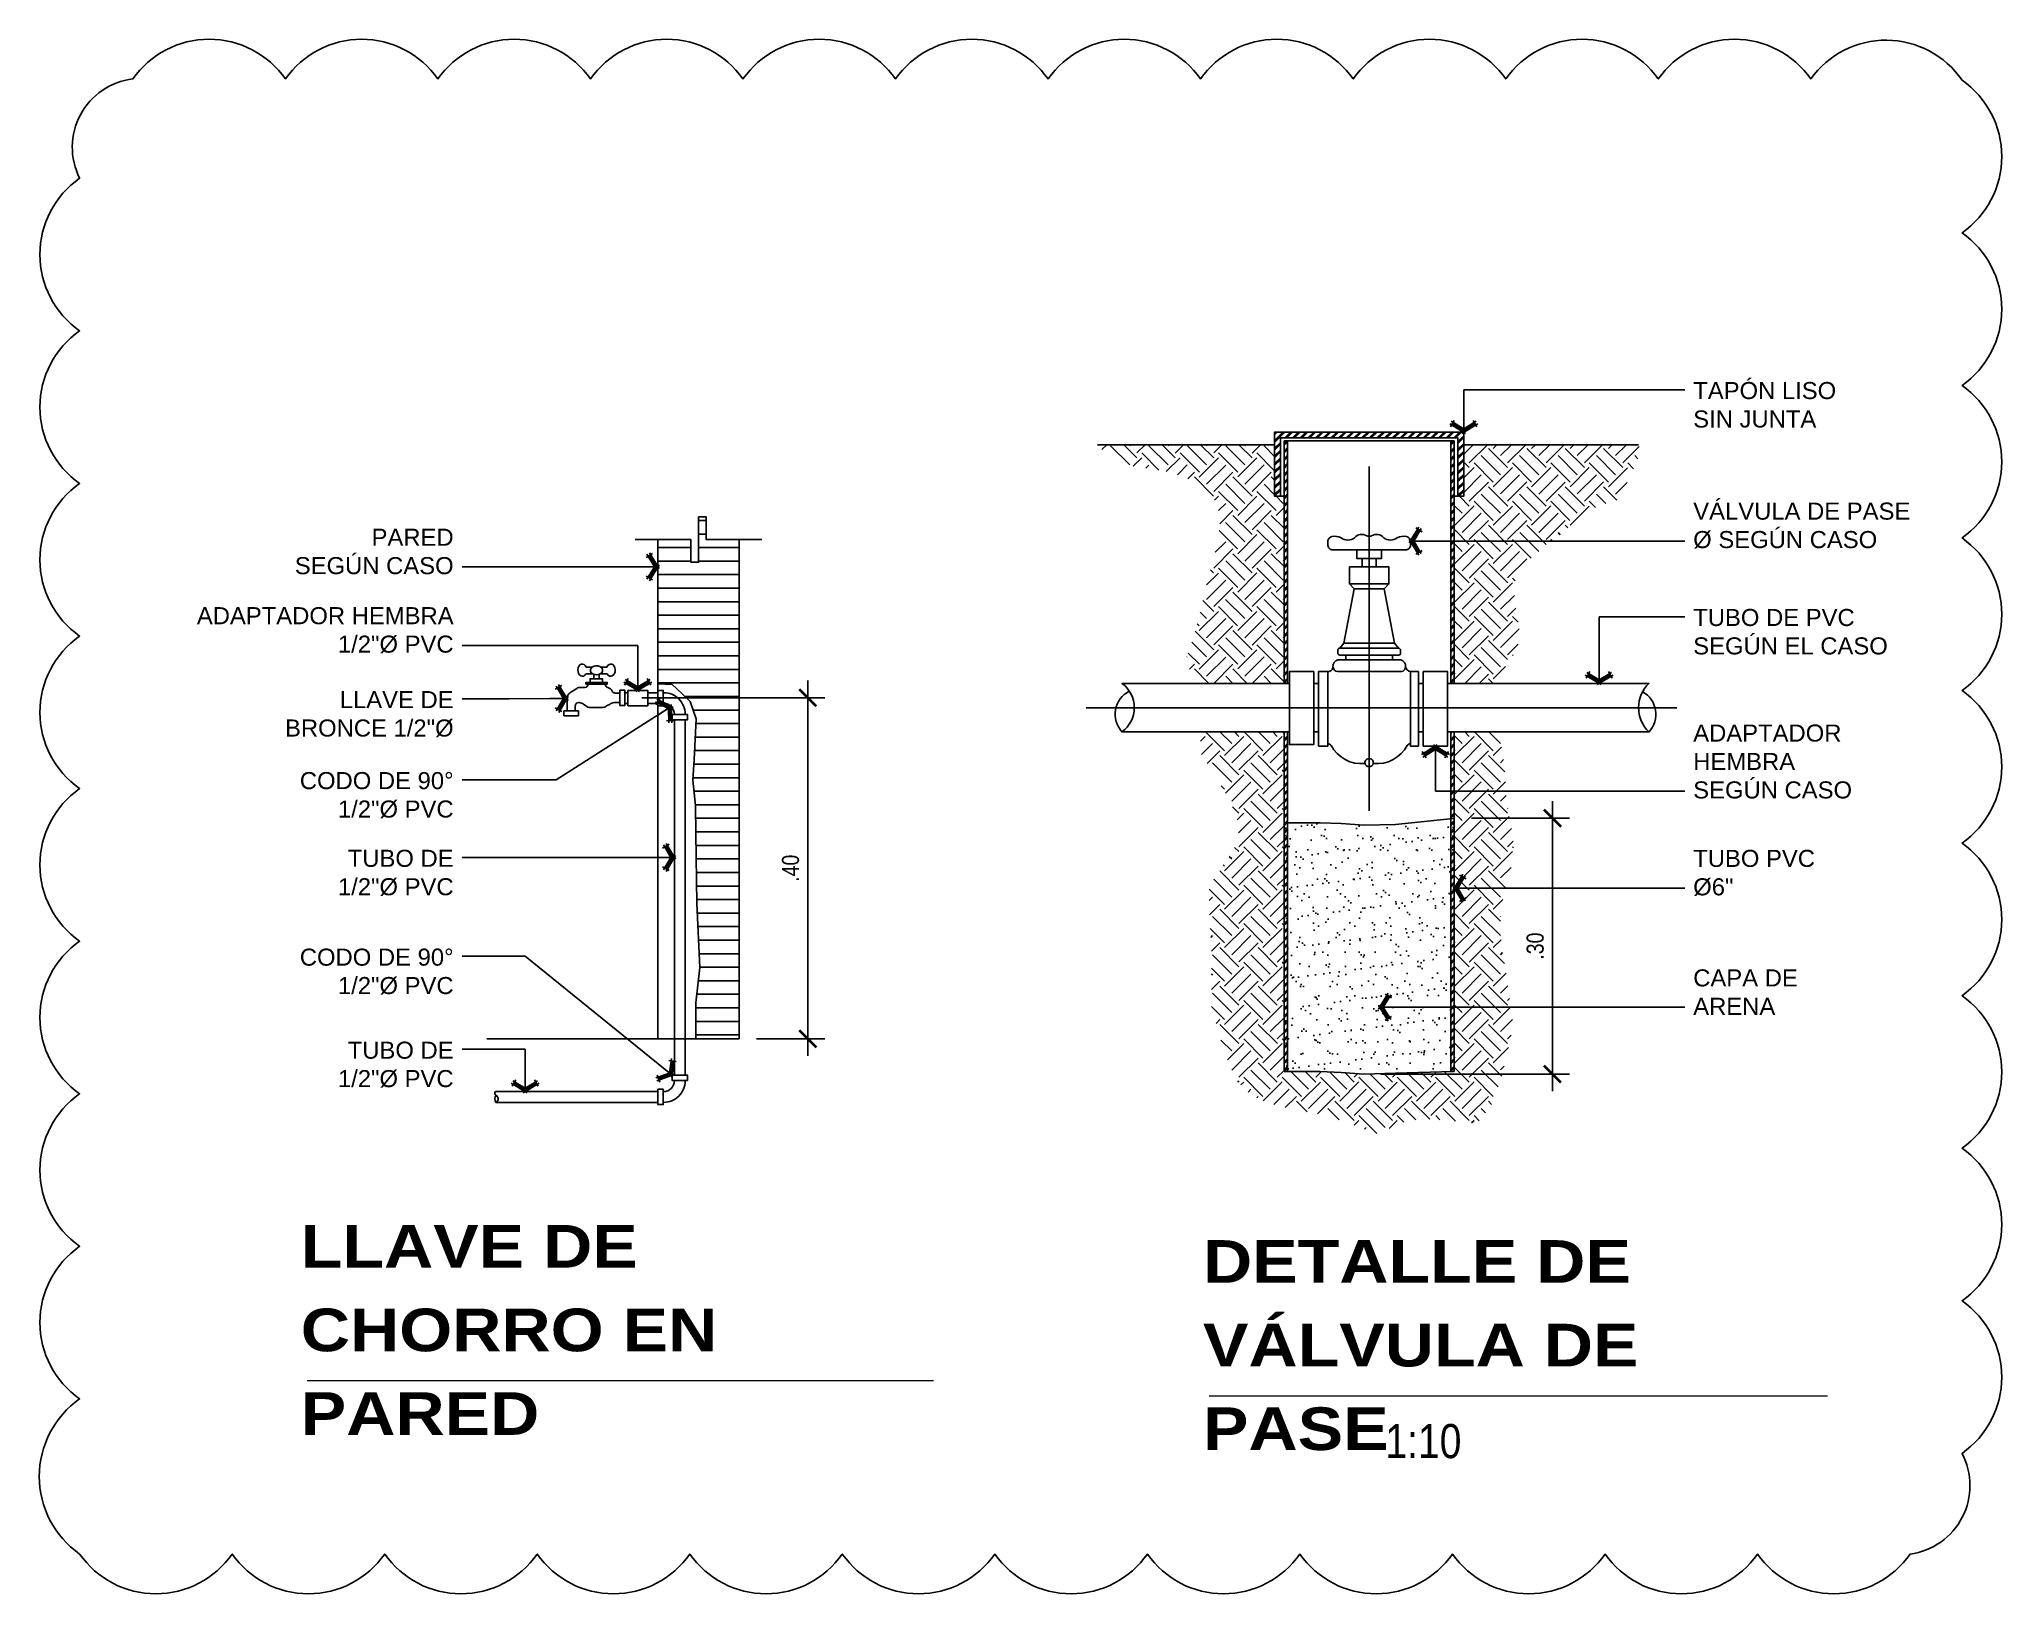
# Model space of a CAD drawing. Header units: metres. Extents: x 2 to 147, y 24 to 94.
# Drawn here: x 15.573 to 17.875, y 84.834 to 86.657 of the extents above; entities that cross this region are included whole.
import ezdxf

# ---------------------------------------------------------------- set-up
doc = ezdxf.new("R2010")
doc.units = ezdxf.units.M
doc.header["$MEASUREMENT"] = 0
doc.header["$PDMODE"] = 35
doc.linetypes.add('CENTER', pattern=[2, 1.25, -0.25, 0.25, -0.25])
doc.layers.get('Defpoints').update_dxf_attribs({"color": 171})
for name, color, linetype in [('Cotas', 1, 'Continuous'), ('DET HIDRO', 6, 'Continuous'), ('PAREDES', 8, 'Continuous'), ('TEXTOS', 2, 'Continuous'), ('TEXTOS HIDRO', 2, 'Continuous'), ('texturas', 8, 'Continuous')]:
    doc.layers.add(name, color=color, linetype=linetype)
doc.styles.add('Architect Hand_2', font='ARIALN.TTF', dxfattribs={"height": 0.003953})
doc.styles.add('ARIAL', font='arial.ttf')
doc.styles.add('Arial Black_4', font='', dxfattribs={"height": 0.005})
doc.styles.add('COTAS', font='ARIALN.TTF')
doc.styles.add('TEXTO HIDROSANITARIO', font='arial.ttf')
doc.styles.get('Arial Black_4').set_extended_font_data('Arial Black', bold=True)
doc.dimstyles.new('ESC-10', dxfattribs={"dimtxt": 0.02, "dimasz": 0.02, "dimexe": 0.02, "dimexo": 0.02, "dimgap": 0.01, "dimtad": 1, "dimzin": 4, "dimdsep": 46, "dimtxsty": 'COTAS', "dimblk": 'ARCHTICK', "dimcen": 0.02, "dimdle": 0.02, "dimclrd": 1, "dimclre": 1, "dimclrt": 2, "dimazin": 0, "dimtfac": 0.75, "dimtmove": 1, "dimatfit": 3, "dimldrblk": 'FLE', "dimfxl": 0.1, "dimtvp": 1.5, "dimtfill": 1, "dimtolj": 1, "dimtzin": 0, "dimarcsym": 0})
pattern_1 = [(45, (17.0332643, 85.446468), (-0.00450285, 0.00450285), []), (45, (17.0327015, 85.447031), (-0.00450285, 0.00450285), []), (45, (17.0321386, 85.4475936), (-0.00450285, 0.00450285), [])]
pattern_2 = [(45, (16.935293, 85.3497), (3e-18, 0.0450285), [0.03184, -0.03184]), (45, (16.92685, 85.358144), (3e-18, 0.0450285), [0.03184, -0.03184]), (45, (16.918408, 85.366586), (3e-18, 0.0450285), [0.03184, -0.03184]), (135, (16.918408, 85.372215), (-0.0450285, 3e-18), [0.03184, -0.03184]), (135, (16.92685, 85.380658), (-0.0450285, 3e-18), [0.03184, -0.03184]), (135, (16.935293, 85.3891), (-0.0450285, 3e-18), [0.03184, -0.03184])]
pattern_3 = [(45, (17.228958, 85.4463933), (-0.00450285, 0.00450285), []), (45, (17.2283954, 85.446956), (-0.00450285, 0.00450285), []), (45, (17.2278326, 85.447519), (-0.00450285, 0.00450285), [])]

msp = doc.modelspace()

# ---------------------------------------------------------------- texts
at = {"layer": 'TEXTOS', "lineweight": 9, "char_height": 0.04, "width": 0.334459, "attachment_point": 1, "line_spacing_factor": 1.046694, "style": 'Architect Hand_2'}
for insert in [(15.8877, 85.051), (16.9459, 85.0331)]:
    msp.add_mtext('ESCALA: 1:10', dxfattribs=dict(at, insert=insert))

# ---------------------------------------------------------------- blocks, each defined once
blk = doc.blocks.new('_ARCHTICK')
at = {"color": 0, "linetype": 'ByBlock', "const_width": 0.15}
blk.add_lwpolyline([(-0.5, -0.5), (0.5, 0.5)], dxfattribs=at)
blk = doc.blocks.new('FLE')
at = {"linetype": 'Continuous'}
h = blk.add_hatch(color=2, dxfattribs=at)
h.paths.add_polyline_path([(-0.57, -0.62), (-0.42, -0.71), (0, 0), (-0.2, 0)])
h.paths.add_polyline_path([(-0.42, 0.71), (-0.57, 0.62), (-0.2, 0), (0, 0)])
at = {"color": 1, "linetype": 'Continuous'}
for p, q in [((0, 0), (-1, 0)), ((-0.31, 0.77), (-0.69, 0.55)), ((-0.2, 0), (-0.64, 0.73)), ((-0.2, 0), (-0.64, -0.73)), ((0.07, -0.11), (-0.49, 0.82)), ((0.07, 0.11), (-0.49, -0.82)), ((-0.69, -0.55), (-0.31, -0.77))]:
    blk.add_line(p, q, dxfattribs=at)
blk = doc.blocks.new('*D109')
at = {"layer": 'Cotas', "color": 1, "lineweight": -2, "transparency": 16777216}
for p, q in [((16.4747, 85.9048), (16.4747, 85.4648)), ((16.2801, 85.8848), (16.4947, 85.8848)), ((16.4144, 85.4848), (16.4947, 85.4848))]:
    blk.add_line(p, q, dxfattribs=at)
at = {"layer": 'Defpoints', "color": 0, "transparency": 16777216}
for p in [(16.2601, 85.8848), (16.3944, 85.4848), (16.4747, 85.4848)]:
    blk.add_point(p, dxfattribs=at)
at = {"layer": 'Cotas', "color": 1, "lineweight": -2, "transparency": 16777216, "xscale": 0.02, "yscale": 0.02, "zscale": 0.02}
for p, rotation in [((16.4747, 85.8848), 90), ((16.4747, 85.4848), 270)]:
    blk.add_blockref('_ARCHTICK', p, dxfattribs=dict(at, rotation=rotation))
at = {"layer": 'Cotas', "color": 2, "transparency": 16777216, "insert": (16.4545, 85.6848), "char_height": 0.02, "attachment_point": 5, "rotation": 90, "style": 'COTAS', "bg_fill": 3, "box_fill_scale": 1.25, "bg_fill_color": 256, "bg_fill_true_color": 13158600, "bg_fill_transparency": 0}
blk.add_mtext('\\A1;.40', dxfattribs=at)
blk = doc.blocks.new('*D104')
at = {"layer": 'Cotas', "color": 1, "linetype": 'Continuous', "lineweight": -2, "transparency": 16777216}
for p, q in [((17.3481, 85.4235), (17.3481, 85.7635)), ((17.253, 85.7435), (17.3681, 85.7435)), ((17.1467, 85.4435), (17.3681, 85.4435))]:
    blk.add_line(p, q, dxfattribs=at)
at = {"layer": 'Defpoints', "color": 0, "linetype": 'Continuous', "transparency": 16777216}
for p in [(17.233, 85.7435), (17.3481, 85.7435), (17.1267, 85.4435)]:
    blk.add_point(p, dxfattribs=at)
at = {"layer": 'Cotas', "color": 1, "linetype": 'Continuous', "lineweight": -2, "transparency": 16777216, "xscale": 0.02, "yscale": 0.02, "zscale": 0.02}
for p, rotation in [((17.3481, 85.7435), 90), ((17.3481, 85.4435), 270)]:
    blk.add_blockref('_ARCHTICK', p, dxfattribs=dict(at, rotation=rotation))
at = {"layer": 'Cotas', "color": 2, "linetype": 'Continuous', "transparency": 16777216, "insert": (17.3279, 85.5935), "char_height": 0.02, "attachment_point": 5, "rotation": 90, "style": 'COTAS', "bg_fill": 3, "box_fill_scale": 1.25, "bg_fill_color": 256, "bg_fill_true_color": 13158600, "bg_fill_transparency": 0}
blk.add_mtext('\\A1;.30', dxfattribs=at)

# ---------------------------------------------------------------- hatches: boundary and pattern name
at = {"layer": 'PAREDES'}
h = msp.add_hatch(dxfattribs=at)
h.set_pattern_fill('LINE', color=8, scale=0.005, style=0)
h.set_pattern_definition([(0, (-116028.893979, -267389.766263), (0, 0.015875), [])])
h.paths.add_polyline_path([(16.3414, 85.8119), (16.3398, 85.7882), (16.3429, 85.7584), (16.3434, 85.7255), (16.3445, 85.6436), (16.3481, 85.5685), (16.3434, 85.5269), (16.3434, 85.4848), (16.3944, 85.4848), (16.3944, 86.0703), (16.3556, 86.0703), (16.3556, 86.0969), (16.3466, 86.0969), (16.3466, 86.0437), (16.3377, 86.0438), (16.3377, 86.0703), (16.2989, 86.0703), (16.2989, 85.9009), (16.3157, 85.9002), (16.3267, 85.8903), (16.3369, 85.8803), (16.3437, 85.86)])
at = {"layer": 'texturas'}
h = msp.add_hatch(dxfattribs=at)
h.set_pattern_fill('EARTH', color=256, scale=0.005014, angle=45, style=0)
h.set_pattern_definition([(45, (16.770612, 85.901582), (3e-18, 0.0450285), [0.03184, -0.03184]), (45, (16.76217, 85.910025), (3e-18, 0.0450285), [0.03184, -0.03184]), (45, (16.753727, 85.918467), (3e-18, 0.0450285), [0.03184, -0.03184]), (135, (16.753727, 85.924096), (-0.0450285, 3e-18), [0.03184, -0.03184]), (135, (16.76217, 85.93254), (-0.0450285, 3e-18), [0.03184, -0.03184]), (135, (16.770612, 85.940982), (-0.0450285, 3e-18), [0.03184, -0.03184])])
h.paths.add_polyline_path([(16.9192, 85.9315), (16.9183, 85.9283), (16.9293, 85.9016), (17.0333, 85.9016), (17.0333, 86.1211), (17.0222, 86.1211), (17.0222, 86.1815), (16.8145, 86.1815), (16.8154, 86.1804), (16.819, 86.1764), (16.8227, 86.1725), (16.8266, 86.169), (16.8307, 86.1659), (16.8349, 86.1632), (16.8394, 86.1609), (16.8441, 86.1591), (16.849, 86.1577), (16.854, 86.1566), (16.8593, 86.1556), (16.8647, 86.1548), (16.8701, 86.1541), (16.8757, 86.1534), (16.8814, 86.1526), (16.8872, 86.1516), (16.8929, 86.1504), (16.8987, 86.149), (16.9044, 86.1475), (16.91, 86.1457), (16.9155, 86.1437), (16.9208, 86.1415), (16.9259, 86.139), (16.9308, 86.1364), (16.9353, 86.1335), (16.9396, 86.1304), (16.9434, 86.127), (16.9469, 86.1234), (16.9499, 86.1196), (16.9524, 86.1155), (16.9544, 86.1112), (16.9559, 86.1067), (16.957, 86.102), (16.9576, 86.097), (16.9579, 86.0919), (16.9578, 86.0867), (16.9574, 86.0813), (16.9567, 86.0758), (16.9558, 86.0703), (16.9547, 86.0646), (16.9535, 86.0589), (16.9521, 86.0532), (16.9506, 86.0475), (16.9491, 86.0418), (16.9475, 86.0361), (16.946, 86.0305), (16.9445, 86.0249), (16.943, 86.0194), (16.9417, 86.014), (16.9404, 86.0087), (16.9392, 86.0035), (16.938, 85.9983), (16.9369, 85.9931), (16.9357, 85.988), (16.9345, 85.9829), (16.9332, 85.9778), (16.9319, 85.9727), (16.9306, 85.9677), (16.9291, 85.9625), (16.9275, 85.9574), (16.9259, 85.9523), (16.9242, 85.9471), (16.9225, 85.9419), (16.9209, 85.9367)])
at = {"layer": 'texturas', "linetype": 'Continuous'}
h = msp.add_hatch(dxfattribs=at)
h.set_pattern_fill('PLAST', color=256, scale=0.001003, angle=45, style=0)
h.set_pattern_definition([(45, (17.022221, 86.1211285), (-0.00450285, 0.00450285), []), (45, (17.0216584, 86.1216913), (-0.00450285, 0.00450285), []), (45, (17.0210956, 86.122254), (-0.00450285, 0.00450285), [])])
h.paths.add_polyline_path([(17.2372, 86.1211), (17.244, 86.1211), (17.244, 86.1962), (17.0222, 86.1962), (17.0222, 86.1211), (17.029, 86.1211), (17.029, 86.1894), (17.2372, 86.1894)])
h = msp.add_hatch(dxfattribs=at)
h.set_pattern_fill('PLAST', color=256, scale=0.001003, angle=45, style=0)
h.set_pattern_definition([(45, (17.0332643, 85.901582), (-0.00450285, 0.00450285), []), (45, (17.0327015, 85.9021446), (-0.00450285, 0.00450285), []), (45, (17.0321386, 85.9027075), (-0.00450285, 0.00450285), [])])
h.paths.add_polyline_path([(17.0373, 86.186), (17.0333, 86.186), (17.0333, 85.9016), (17.0373, 85.9016)])
h = msp.add_hatch(dxfattribs=at)
h.set_pattern_fill('PLAST', color=256, scale=0.001003, angle=45, style=0)
h.set_pattern_definition([(45, (17.228958, 85.901582), (-0.00450285, 0.00450285), []), (45, (17.2283954, 85.9021446), (-0.00450285, 0.00450285), []), (45, (17.2278326, 85.9027075), (-0.00450285, 0.00450285), [])])
h.paths.add_polyline_path([(17.233, 86.186), (17.229, 86.186), (17.229, 85.9016), (17.233, 85.9016)])
at = {"layer": 'texturas'}
h = msp.add_hatch(dxfattribs=at)
h.set_pattern_fill('EARTH', color=256, scale=0.005014, angle=45, style=0)
h.set_pattern_definition(pattern_2)
h.paths.add_polyline_path([(17.4299, 86.118), (17.4306, 86.1207), (17.4314, 86.1235), (17.4321, 86.1263), (17.4329, 86.1291), (17.4338, 86.1319), (17.4348, 86.1347), (17.4359, 86.1376), (17.4371, 86.1404), (17.4383, 86.1432), (17.4396, 86.1459), (17.441, 86.1487), (17.4423, 86.1514), (17.4437, 86.1541), (17.4449, 86.1568), (17.4461, 86.1595), (17.4472, 86.1621), (17.4482, 86.1647), (17.449, 86.1672), (17.4497, 86.1698), (17.4501, 86.1722), (17.4503, 86.1747), (17.4502, 86.177), (17.4499, 86.1794), (17.4492, 86.1815), (17.244, 86.1815), (17.244, 86.1211), (17.233, 86.1211), (17.233, 85.9016), (17.2813, 85.9016), (17.2817, 85.9027), (17.284, 85.9074), (17.2867, 85.912), (17.2897, 85.9165), (17.2929, 85.9211), (17.2962, 85.9256), (17.2993, 85.9301), (17.3022, 85.9347), (17.3048, 85.9393), (17.3069, 85.9441), (17.3084, 85.949), (17.3092, 85.954), (17.3095, 85.9592), (17.3092, 85.9645), (17.3085, 85.9699), (17.3077, 85.9754), (17.3067, 85.9809), (17.3057, 85.9866), (17.3048, 85.9922), (17.304, 85.9978), (17.3035, 86.0034), (17.3032, 86.0089), (17.3034, 86.0142), (17.304, 86.0194), (17.3051, 86.0243), (17.3068, 86.0289), (17.3091, 86.0333), (17.312, 86.0374), (17.3154, 86.0413), (17.3191, 86.0451), (17.3232, 86.0486), (17.3275, 86.0521), (17.332, 86.0556), (17.3365, 86.059), (17.3411, 86.0624), (17.3456, 86.0658), (17.3499, 86.0694), (17.3541, 86.073), (17.3581, 86.0767), (17.362, 86.0804), (17.3659, 86.0841), (17.3698, 86.0877), (17.3737, 86.0912), (17.3777, 86.0946), (17.3818, 86.0978), (17.3861, 86.1007), (17.3905, 86.1035), (17.395, 86.106), (17.3998, 86.1083), (17.4046, 86.1104), (17.4097, 86.1124), (17.4149, 86.1141), (17.4202, 86.1157), (17.4258, 86.1171)])
h = msp.add_hatch(dxfattribs=at)
h.set_pattern_fill('EARTH', color=256, scale=0.005014, angle=45, style=0)
h.set_pattern_definition(pattern_2)
h.paths.add_polyline_path([(17.1467, 85.372), (17.1473, 85.3726), (17.1512, 85.3758), (17.1551, 85.3787), (17.1593, 85.3812), (17.1635, 85.3834), (17.1679, 85.3853), (17.1725, 85.3868), (17.1771, 85.388), (17.1819, 85.389), (17.1868, 85.3897), (17.1918, 85.3901), (17.1968, 85.3904), (17.202, 85.3905), (17.2072, 85.3904), (17.2125, 85.3902), (17.2178, 85.3898), (17.2232, 85.3894), (17.2286, 85.3889), (17.234, 85.3883), (17.2394, 85.3877), (17.2449, 85.3871), (17.2503, 85.3865), (17.2558, 85.386), (17.2599, 85.3856), (17.2763, 85.4065), (17.2893, 85.4427), (17.3022, 85.4995), (17.2944, 85.5563), (17.2947, 85.5573), (17.2946, 85.558), (17.2935, 85.5633), (17.2925, 85.5686), (17.2915, 85.5739), (17.2906, 85.5793), (17.2898, 85.5846), (17.2891, 85.59), (17.2884, 85.5953), (17.2879, 85.6007), (17.2875, 85.6061), (17.2872, 85.6114), (17.2871, 85.6168), (17.2872, 85.6221), (17.2874, 85.6275), (17.2878, 85.6328), (17.2883, 85.6381), (17.2891, 85.6434), (17.2901, 85.6487), (17.2913, 85.6539), (17.2926, 85.6592), (17.294, 85.6644), (17.2954, 85.6696), (17.2968, 85.6748), (17.2982, 85.68), (17.2994, 85.6853), (17.3005, 85.6905), (17.3014, 85.6957), (17.302, 85.7009), (17.3023, 85.7062), (17.3023, 85.7114), (17.302, 85.7167), (17.3014, 85.722), (17.3007, 85.7273), (17.2998, 85.7326), (17.2988, 85.7379), (17.2978, 85.7432), (17.2968, 85.7485), (17.2959, 85.7538), (17.2951, 85.7591), (17.2945, 85.7644), (17.294, 85.7697), (17.2935, 85.775), (17.2932, 85.7802), (17.2929, 85.7855), (17.2926, 85.7908), (17.2922, 85.7961), (17.2918, 85.8015), (17.2914, 85.8068), (17.2908, 85.8122), (17.29, 85.8176), (17.2891, 85.823), (17.288, 85.8285), (17.2867, 85.834), (17.2853, 85.8395), (17.284, 85.8447), (17.233, 85.8447), (17.233, 85.4465), (17.1639, 85.4445), (17.1267, 85.4435), (17.1002, 85.4455), (17.0757, 85.4465), (17.0333, 85.4465), (17.0333, 85.8447), (16.9353, 85.8447), (16.9353, 85.8223), (16.9354, 85.8203), (16.9384, 85.8152), (16.9414, 85.8101), (16.9445, 85.8051), (16.9477, 85.8), (16.951, 85.7949), (16.9542, 85.7898), (16.9575, 85.7846), (16.9607, 85.7795), (16.9637, 85.7743), (16.9667, 85.7692), (16.9694, 85.764), (16.9719, 85.7589), (16.9742, 85.7538), (16.9761, 85.7488), (16.9777, 85.7438), (16.9789, 85.7388), (16.9797, 85.7339), (16.98, 85.729), (16.9798, 85.7242), (16.9791, 85.7195), (16.9778, 85.7149), (16.9759, 85.7103), (16.9735, 85.7058), (16.9708, 85.7013), (16.9677, 85.6968), (16.9645, 85.6923), (16.9612, 85.6878), (16.9579, 85.6832), (16.9548, 85.6785), (16.9518, 85.6738), (16.949, 85.6689), (16.9465, 85.6639), (16.9456, 85.6622), (16.9456, 85.6312), (16.9482, 85.5899), (16.9482, 85.5188), (16.9486, 85.5177), (16.9503, 85.5125), (16.9521, 85.5073), (16.9538, 85.502), (16.9554, 85.4966), (16.957, 85.4911), (16.9586, 85.4856), (16.9602, 85.4802), (16.9619, 85.4747), (16.9636, 85.4694), (16.9654, 85.4641), (16.9672, 85.4589), (16.9693, 85.4538), (16.9714, 85.4489), (16.9737, 85.4442), (16.9763, 85.4397), (16.979, 85.4355), (16.982, 85.4315), (16.9852, 85.4277), (16.9887, 85.4243), (16.9925, 85.4212), (16.9965, 85.4185), (17.0008, 85.4159), (17.0053, 85.4137), (17.01, 85.4116), (17.0149, 85.4098), (17.02, 85.4081), (17.0252, 85.4066), (17.0305, 85.4052), (17.0359, 85.4039), (17.0414, 85.4028), (17.0469, 85.4016), (17.0525, 85.4005), (17.0582, 85.3995), (17.0638, 85.3984), (17.0694, 85.3973), (17.0749, 85.3961), (17.0804, 85.3948), (17.0858, 85.3935), (17.0911, 85.392), (17.0963, 85.3904), (17.1015, 85.3887), (17.1065, 85.387), (17.1115, 85.3852), (17.1165, 85.3833), (17.1215, 85.3814), (17.1264, 85.3795), (17.1313, 85.3776), (17.1362, 85.3758), (17.1412, 85.374), (17.1462, 85.3722)])
at = {"layer": 'texturas', "linetype": 'Continuous'}
h = msp.add_hatch(dxfattribs=at)
h.set_pattern_fill('PLAST', color=256, scale=0.001003, angle=45, style=0)
h.set_pattern_definition(pattern_1)
h.paths.add_polyline_path([(17.0373, 85.8447), (17.0333, 85.8447), (17.0333, 85.7381), (17.0373, 85.7381)])
h = msp.add_hatch(dxfattribs=at)
h.set_pattern_fill('PLAST', color=256, scale=0.001003, angle=45, style=0)
h.set_pattern_definition(pattern_3)
h.paths.add_polyline_path([(17.233, 85.8447), (17.229, 85.8447), (17.229, 85.7381), (17.2315, 85.7381), (17.233, 85.7383)])
at = {"layer": 'texturas'}
h = msp.add_hatch(dxfattribs=at)
h.set_pattern_fill('AR-SAND', color=1, scale=0.013651, style=0)
h.set_pattern_definition([(37.5, (-85.194142, 20.13976), (-0.000859927, 0.0263032192), [0, -0.0207496367, 0, -0.0232068306, 0, -0.0221829998]), (7.5, (-85.19414, 20.13976), (0.024159358, 0.038525333), [0, -0.011193883, 0, -0.0187019752, 0, -0.0071668153]), (327.5, (-85.210932, 20.13976), (0.0425113897, 7.7252e-05), [0, -0.0068255384, 0, -0.0245719382, 0, -0.0320800305]), (317.5, (-85.210932, 20.13976), (0.041036865, 0.011981217), [0, -0.0034127692, 0, -0.0161082706, 0, -0.0184289537])])
h.paths.add_polyline_path([(17.0333, 85.4466), (17.233, 85.4466), (17.233, 85.7383), (17.2315, 85.7381), (17.1639, 85.7362), (17.1267, 85.7352), (17.1002, 85.7372), (17.0757, 85.7381), (17.0542, 85.7381), (17.0333, 85.7381)])
at = {"layer": 'texturas', "linetype": 'Continuous'}
h = msp.add_hatch(dxfattribs=at)
h.set_pattern_fill('PLAST', color=256, scale=0.001003, angle=45, style=0)
h.set_pattern_definition(pattern_1)
h.paths.add_polyline_path([(17.0373, 85.7381), (17.0333, 85.7381), (17.0333, 85.4465), (17.0373, 85.4465)])
h = msp.add_hatch(dxfattribs=at)
h.set_pattern_fill('PLAST', color=256, scale=0.001003, angle=45, style=0)
h.set_pattern_definition(pattern_3)
h.paths.add_polyline_path([(17.233, 85.7383), (17.2315, 85.7381), (17.229, 85.7381), (17.229, 85.4464), (17.2315, 85.4465), (17.233, 85.4466)])

# ---------------------------------------------------------------- linework, layer by layer
at = {"layer": 'Cotas', "linetype": 'Continuous'}
for p, q in [((17.029, 86.1211), (17.0333, 86.1211)), ((17.2372, 86.1211), (17.233, 86.1211))]:
    msp.add_line(p, q, dxfattribs=at)
at = {"layer": 'Cotas', "color": 1}
for p, q in [((16.2193, 85.9028), (16.2338, 85.9028)), ((16.2236, 85.9071), (16.2301, 85.9071)), ((16.217, 85.9007), (16.2373, 85.9007))]:
    msp.add_line(p, q, dxfattribs=at)
for start_param, end_param in [(-0.782296, 0.916679), (1.108507, 2.033084), (2.224925, 3.9239)]:
    msp.add_ellipse((16.2269, 85.917), major_axis=(-0.00719, 0), ratio=0.733552, start_param=start_param, end_param=end_param, dxfattribs=at)
at = {"layer": 'DET HIDRO', "color": 3}
for p, q in [((17.0333, 86.186), (17.0333, 85.9016)), ((17.0333, 86.186), (17.0373, 86.186)), ((17.0373, 86.186), (17.0373, 85.9016)), ((17.229, 86.186), (17.229, 85.9016)), ((17.229, 86.186), (17.233, 86.186)), ((17.233, 86.186), (17.233, 85.9016)), ((17.0333, 85.8447), (17.0333, 85.4466)), ((17.0373, 85.8447), (17.0373, 85.4466)), ((17.229, 85.8447), (17.229, 85.4466)), ((17.233, 85.8447), (17.233, 85.4466))]:
    msp.add_line(p, q, dxfattribs=at)
at = {"layer": 'DET HIDRO', "color": 1}
for p, q in [((17.229, 86.186), (17.0373, 86.186)), ((17.125, 86.0482), (17.1413, 86.0482)), ((17.1099, 86.0183), (17.1563, 86.0183)), ((17.1154, 86.0126), (17.1508, 86.0126)), ((17.1035, 85.9486), (17.1627, 85.9486)), ((17.0986, 85.9429), (17.1676, 85.9429)), ((17.0396, 85.9016), (17.0396, 85.8447)), ((17.0681, 85.9016), (17.0681, 85.8447)), ((17.1966, 85.9016), (17.1966, 85.8447)), ((16.3182, 85.8651), (16.3308, 85.8651)), ((16.3182, 85.4422), (16.3308, 85.4422)), ((16.2989, 85.4229), (16.2989, 85.4103)), ((16.3052, 85.4229), (16.3052, 85.4103)), ((16.3182, 85.436), (16.3308, 85.436))]:
    msp.add_line(p, q, dxfattribs=at)
at = {"layer": 'DET HIDRO', "color": 8, "linetype": 'CENTER', "ltscale": 1.5}
for p, q in [((17.1331, 85.7521), (17.1331, 86.156)), ((16.8011, 85.8731), (17.494, 85.8731))]:
    msp.add_line(p, q, dxfattribs=at)
at = {"layer": 'DET HIDRO', "color": 2}
for p, q in [((16.2218, 85.9207), (16.2149, 85.9207)), ((16.2391, 85.9207), (16.232, 85.9207))]:
    msp.add_line(p, q, dxfattribs=at)
at = {"layer": 'DET HIDRO', "color": 1}
for points in [[(17.0222, 86.1815), (16.8145, 86.1815)], [(17.244, 86.1815), (17.4492, 86.1815)], [(17.1185, 86.0581), (17.1474, 86.0581)], [(17.125, 86.0382), (17.1413, 86.0382)], [(17.1606, 85.9348), (17.1057, 85.9348)], [(17.0737, 85.9016), (17.0737, 85.8447)], [(17.0848, 85.828), (17.0848, 85.9154)], [(17.1815, 85.9154), (17.1815, 85.8309)], [(17.1909, 85.8447), (17.1909, 85.9016)], [(17.2251, 85.9154), (17.2251, 85.828)], [(16.2544, 85.879), (16.2544, 85.8903)], [(16.2601, 85.8907), (16.2601, 85.8781)], [(16.1923, 85.8693), (16.2019, 85.8693)], [(17.233, 85.4466), (17.2315, 85.4465), (17.1639, 85.4445), (17.1267, 85.4435), (17.1002, 85.4455), (17.0757, 85.4465), (17.0542, 85.4465), (17.0333, 85.4465)]]:
    msp.add_lwpolyline(points, dxfattribs=at)
at = {"layer": 'DET HIDRO', "color": 3}
for points in [[(17.2372, 86.1211), (17.244, 86.1211), (17.244, 86.1962), (17.0222, 86.1962), (17.0222, 86.1211), (17.029, 86.1211), (17.029, 86.1894), (17.2372, 86.1894), (17.2372, 86.1211)], [(17.233, 85.7435), (17.2315, 85.7432), (17.1639, 85.7362), (17.1267, 85.7352), (17.1002, 85.7372), (17.0757, 85.7381), (17.0542, 85.7381), (17.0333, 85.7381)]]:
    msp.add_lwpolyline(points, dxfattribs=at)
at = {"layer": 'DET HIDRO', "color": 2}
msp.add_lwpolyline([(17.1057, 85.9291), (17.1057, 85.9348), (17.0986, 85.9348, -0.414214), (17.0963, 85.9371), (17.0963, 85.9406, -0.414214), (17.0986, 85.9429), (17.1035, 85.9486), (17.1154, 86.0126), (17.1099, 86.0183), (17.1099, 86.0382), (17.125, 86.0382), (17.125, 86.0482), (17.1185, 86.0482), (17.1185, 86.0581), (17.0905, 86.0581, -0.421246), (17.0848, 86.0638), (17.0848, 86.0682, -0.36304), (17.0895, 86.0738, -0.165822), (17.1002, 86.0723, 0.337793), (17.116, 86.0723, -0.368043), (17.1302, 86.0747, 0.273612), (17.136, 86.0747, -0.368936), (17.1502, 86.0723, 0.337415), (17.166, 86.0723), (17.166, 86.0723, -0.162527), (17.1768, 86.0738, -0.36304), (17.1815, 86.0682), (17.1815, 86.0638, -0.428817), (17.1758, 86.0581), (17.1477, 86.0581), (17.1477, 86.0482), (17.1413, 86.0482), (17.1413, 86.0382), (17.1563, 86.0382), (17.1563, 86.0183), (17.1508, 86.0126), (17.1627, 85.9486), (17.1676, 85.9429, -0.414214), (17.1699, 85.9406), (17.1699, 85.9371, -0.479765), (17.1676, 85.9348), (17.1606, 85.9348), (17.1606, 85.9291)], format="xyb", close=True, dxfattribs=at)
at = {"layer": 'DET HIDRO', "color": 3}
msp.add_lwpolyline([(17.1816, 85.9154), (17.1815, 85.9154), (17.1909, 85.9154), (17.1909, 85.9016), (17.1966, 85.9016), (17.1966, 85.9154), (17.2251, 85.9154), (17.2251, 85.9016), (17.4613, 85.9016, 0.429952), (17.4613, 85.8447), (17.2251, 85.8447), (17.2251, 85.828), (17.1966, 85.828), (17.1966, 85.8447), (17.1909, 85.8447), (17.1909, 85.828), (17.1815, 85.828), (17.1815, 85.8309, 0.150966), (17.1778, 85.8289, -0.307213), (17.1379, 85.8077, -0.831519), (17.1283, 85.8077, -0.307213), (17.0884, 85.8289, 0.150966), (17.0848, 85.8309), (17.0848, 85.828), (17.0737, 85.828), (17.0737, 85.8447), (17.0681, 85.8447), (17.0681, 85.8299), (17.0396, 85.8299), (17.0396, 85.8447), (16.8432, 85.8447, 0.509145), (16.8432, 85.9016), (17.0396, 85.9016), (17.0396, 85.9154), (17.0681, 85.9154), (17.0681, 85.9016), (17.0737, 85.9016), (17.0737, 85.9154), (17.0848, 85.9154), (17.0849, 85.9154, 0.414214), (17.0906, 85.9211, -0.336883), (17.0963, 85.9291), (17.1702, 85.9291, -0.336883), (17.1759, 85.9211, 0.308973), (17.1815, 85.9154)], format="xyb", dxfattribs=at)
at = {"layer": 'DET HIDRO', "color": 2}
for points in [[(16.2225, 85.9128), (16.2146, 85.9128)], [(16.2394, 85.9128), (16.2312, 85.9128)]]:
    msp.add_lwpolyline(points, dxfattribs=at)
at = {"layer": 'DET HIDRO', "color": 1}
msp.add_lwpolyline([(17.0906, 85.9211, 0.370852), (17.0963, 85.9154), (17.1711, 85.9154, 0.331807), (17.1759, 85.9209)], format="xyb", dxfattribs=at)
for centre, radius, start, end in [((16.8656, 85.8653), 0.0304, 117.0471, 222.4638), ((17.4389, 85.8653), 0.0304, 317.5362, 60.6123), ((17.1331, 85.8086), 0.00491, 349.4884, 190.5116), ((16.1152, 85.4144), 0.00747, 145.7947, 213.2536)]:
    msp.add_arc(centre, radius, start, end, dxfattribs=at)
at = {"layer": 'DET HIDRO', "color": 3}
msp.add_arc((16.1029, 85.4163), 0.00888, 344.8934, 344.9021, dxfattribs=at)
at = {"layer": 'DET HIDRO', "color": 2}
for centre, major_axis, start_param, end_param in [((16.2103, 85.9171), (0, 0.00719), -1.039234, 4.078437), ((16.2436, 85.9171), (0, 0.00719), 2.204734, 7.322411), ((16.2269, 85.917), (-0.00719, 0), 3.910916, 5.50089), ((16.2269, 85.917), (-0.00719, 0), 2.033084, 2.224925)]:
    msp.add_ellipse(centre, major_axis=major_axis, ratio=0.733552, start_param=start_param, end_param=end_param, dxfattribs=at)
at = {"layer": 'DET HIDRO', "color": 3}
msp.add_ellipse((16.2269, 85.917), major_axis=(-0.00719, 0), ratio=0.733552, start_param=0.916679, end_param=1.108507, dxfattribs=at)
at = {"layer": 'PAREDES', "color": 1}
for p, q in [((16.2989, 86.0703), (16.2989, 85.4848)), ((16.0982, 85.4848), (16.3944, 85.4848))]:
    msp.add_line(p, q, dxfattribs=at)
msp.add_lwpolyline([(16.2723, 86.0703), (16.3377, 86.0703), (16.3377, 86.0437), (16.3466, 86.0437), (16.3466, 86.0969), (16.3556, 86.0969), (16.3556, 86.0703), (16.4209, 86.0703)], dxfattribs=at)

msp.set_redraw_order([(e.dxf.handle, doc.entitydb.next_handle()) for e in msp.query("TEXT MTEXT ATTDEF DIMENSION ARC_DIMENSION")])  # texts and dimensions are drawn at this point

# ---------------------------------------------------------------- leaders
at = {"layer": 'TEXTOS HIDRO', "annotation_type": 0, "has_hookline": 1}
for points, override, hookline_direction, text_width in [([(17.244, 86.1962), (17.244, 86.246), (17.5032, 86.246)], {"dimasz": 0.02, "dimgap": 0.01, "dimtad": 0}, 0, 0.1658), ([(17.1815, 86.0685), (17.4591, 86.0685), (17.5032, 86.0685)], {"dimasz": 0.02, "dimgap": 0.01, "dimtad": 0}, 0, 0.2531), ([(16.2989, 86.0384), (16.0936, 86.0384), (16.0693, 86.0384)], {"dimgap": 0.01, "dimtad": 0}, 1, 0.1989), ([(17.4029, 85.9016), (17.4029, 85.9798), (17.5032, 85.9798)], {"dimasz": 0.02, "dimgap": 0.01, "dimtad": 0}, 0, 0.2257), ([(16.1923, 85.8839), (16.1244, 85.8836), (16.0693, 85.8836)], {"dimgap": 0.01, "dimtad": 0}, 1, 0.1947), ([(17.2108, 85.828), (17.2108, 85.7754), (17.5032, 85.7754)], {"dimasz": 0.02, "dimgap": 0.01, "dimtad": 0}, 0, 0.1838), ([(16.3182, 85.6975), (16.0936, 85.6975), (16.0693, 85.6975)], {"dimgap": 0.01, "dimtad": 0}, 1, 0.1316), ([(16.3155, 85.4422), (16.1432, 85.5816), (16.0693, 85.5816)], {"dimgap": 0.01, "dimtad": 0}, 1, 0.1772), ([(16.1432, 85.4229), (16.1432, 85.4725), (16.0693, 85.4725)], {"dimgap": 0.01, "dimtad": 0}, 1, 0.1316)]:
    msp.add_leader(points, dimstyle='ESC-10', override=override, dxfattribs=dict(at, hookline_direction=hookline_direction, text_width=text_width))

# ---------------------------------------------------------------- next in the draw order: texts
at = {"layer": 'TEXTOS', "lineweight": 9, "char_height": 0.05, "attachment_point": 1, "line_spacing_factor": 1.176471, "style": 'Arial Black_4', "bg_fill": 3, "box_fill_scale": 1.25, "bg_fill_color": 0, "bg_fill_transparency": 0}
for s, insert, width in [('LLAVE DE CHORRO EN PARED', (15.88, 85.2665), 0.742055), ('DETALLE DE VÁLVULA DE PASE', (16.9382, 85.2487), 0.721603)]:
    msp.add_mtext(s, dxfattribs=dict(at, insert=insert, width=width))
at = {"layer": 'TEXTOS HIDRO', "char_height": 0.02, "bg_fill": 3, "box_fill_scale": 1.1, "bg_fill_color": 256, "bg_fill_true_color": 13158600, "bg_fill_transparency": 9161100}
for s, insert, width, attachment_point, style in [('TAPÓN LISO SIN JUNTA', (17.5132, 86.255), 0.217512, 1, 'ARIAL'), ('VÁLVULA DE PASE Ø SEGÚN CASO', (17.5132, 86.0595), 0.279548, 7, 'ARIAL'), ('PARED SEGÚN CASO', (16.0593, 86.0294), 0.200445, 9, 'TEXTO HIDROSANITARIO'), ('TUBO DE PVC SEGÚN EL CASO', (17.5132, 85.9889), 0.240051, 1, 'ARIAL'), ('ADAPTADOR HEMBRA SEGÚN CASO', (17.5132, 85.7664), 0.197622, 7, 'ARIAL'), ('TUBO DE {\\A1;1/2"Ø} PVC', (16.0593, 85.7065), 0.177879, 3, 'TEXTO HIDROSANITARIO'), ('CODO DE 90%%D {\\A1;1/2"Ø} PVC ', (16.0593, 85.5906), 0.208381, 3, 'TEXTO HIDROSANITARIO'), ('\\A1;TUBO DE 1/2"Ø PVC', (16.0593, 85.4815), 0.184451, 3, 'TEXTO HIDROSANITARIO')]:
    msp.add_mtext(s, dxfattribs=dict(at, insert=insert, width=width, attachment_point=attachment_point, style=style))

# ---------------------------------------------------------------- next in the draw order: dimensions: what is measured, and where the dimension line sits
at = {"layer": 'Cotas', "color": 1}
dim = msp.add_linear_dim(base=(16.4747, 85.4848), p1=(16.2601, 85.8848), p2=(16.3944, 85.4848), angle=90, dimstyle='ESC-10', dxfattribs=at)
dim.commit()
dim.dimension.update_dxf_attribs({"geometry": '*D109', "text_midpoint": (16.4545, 85.6848)})
at = {"layer": 'Cotas', "linetype": 'Continuous'}
dim = msp.add_linear_dim(base=(17.3481, 85.7435), p1=(17.1267, 85.4435), p2=(17.233, 85.7435), angle=90, dimstyle='ESC-10', dxfattribs=at)
dim.commit()
dim.dimension.update_dxf_attribs({"geometry": '*D104', "text_midpoint": (17.3279, 85.5935)})

# ---------------------------------------------------------------- next in the draw order: linework, layer by layer
at = {"layer": 'DET HIDRO', "color": 1}
for p, q in [((16.2989, 85.8781), (16.2989, 85.8907)), ((16.3052, 85.8781), (16.3052, 85.8907)), ((16.3182, 85.8588), (16.3308, 85.8588))]:
    msp.add_line(p, q, dxfattribs=at)
at = {"layer": 'DET HIDRO', "color": 2}
msp.add_lwpolyline([(16.2301, 85.9123), (16.2301, 85.9071), (16.2338, 85.9071), (16.2338, 85.9028), (16.2394, 85.9028), (16.2394, 85.9007), (16.2373, 85.9007), (16.2373, 85.9004, 0.343943), (16.2402, 85.8967, -0.228624), (16.2452, 85.8925, 0.29427), (16.2487, 85.8903), (16.2544, 85.8903), (16.2544, 85.8936), (16.2601, 85.8936), (16.2601, 85.8907), (16.2638, 85.8907), (16.2638, 85.8934), (16.287, 85.8934), (16.287, 85.8907), (16.2989, 85.8907), (16.2989, 85.8934), (16.3052, 85.8934), (16.3052, 85.8907), (16.3057, 85.8907, -0.414214), (16.3308, 85.8655), (16.3308, 85.8651), (16.3335, 85.8651), (16.3335, 85.8588), (16.3308, 85.8588), (16.3308, 85.4422), (16.3335, 85.4422), (16.3335, 85.436), (16.3308, 85.436), (16.3308, 85.4355, -0.414214), (16.3057, 85.4103), (16.3052, 85.4103), (16.3052, 85.4076), (16.2989, 85.4076), (16.2989, 85.4103), (16.109, 85.4103, 0.255331), (16.1115, 85.414, 0.309474), (16.109, 85.4186, -0.566414), (16.1086, 85.4229), (16.2989, 85.4229), (16.2989, 85.4256), (16.3052, 85.4256), (16.3052, 85.4229), (16.3057, 85.4229, 0.414214), (16.3182, 85.4355), (16.3182, 85.436), (16.3155, 85.436), (16.3155, 85.4422), (16.3182, 85.4422), (16.3182, 85.8588), (16.3155, 85.8588), (16.3155, 85.8651), (16.3182, 85.8651), (16.3182, 85.8655, 0.414214), (16.3057, 85.8781), (16.3052, 85.8781), (16.3052, 85.8754), (16.2989, 85.8754), (16.2989, 85.8781), (16.287, 85.8781), (16.287, 85.8754), (16.2638, 85.8754), (16.2638, 85.8781), (16.2601, 85.8781), (16.2601, 85.8756), (16.2544, 85.8756), (16.2544, 85.879), (16.2475, 85.879, 0.169297), (16.2428, 85.8773), (16.2388, 85.8751, -0.169297), (16.2341, 85.8734), (16.2196, 85.8734, -0.183678), (16.2145, 85.8753), (16.2116, 85.8771, 0.183678), (16.2065, 85.879), (16.2056, 85.879, 0.414214), (16.2019, 85.8752), (16.2019, 85.8693), (16.2056, 85.8693), (16.2056, 85.8637), (16.1886, 85.8637), (16.1886, 85.8693), (16.1923, 85.8693), (16.1923, 85.8843, -0.256642), (16.1958, 85.8907), (16.2038, 85.8958, -0.14243), (16.2079, 85.8969), (16.2132, 85.8969, 0.414214), (16.217, 85.9007), (16.217, 85.9007), (16.2144, 85.9007), (16.2144, 85.9028), (16.2193, 85.9028), (16.2193, 85.9071), (16.2236, 85.9071), (16.2236, 85.9123)], format="xyb", dxfattribs=at)
at = {"layer": 'DET HIDRO', "color": 1}
for points in [[(16.2638, 85.8907), (16.2638, 85.8781)], [(16.287, 85.8781), (16.287, 85.8907)]]:
    msp.add_lwpolyline(points, dxfattribs=at)
at = {"layer": 'PAREDES', "color": 1}
msp.add_line((16.3944, 86.0703), (16.3944, 85.4848), dxfattribs=at)
msp.add_lwpolyline([(16.2989, 85.9009), (16.3157, 85.9002), (16.3267, 85.8903), (16.3369, 85.8803), (16.3437, 85.86), (16.3414, 85.8119), (16.3398, 85.7882), (16.3429, 85.7584), (16.3434, 85.7255), (16.3445, 85.6436), (16.3481, 85.5685), (16.3434, 85.5269), (16.3434, 85.4848)], dxfattribs=at)
at = {"layer": 'TEXTOS', "lineweight": 9}
for p, q in [((15.8874, 85.0842), (16.6223, 85.0842)), ((16.9456, 85.0663), (17.6707, 85.0663))]:
    msp.add_line(p, q, dxfattribs=at)

# ---------------------------------------------------------------- next in the draw order: leaders
at = {"layer": 'TEXTOS HIDRO', "annotation_type": 0, "has_hookline": 1}
for points, override, hookline_direction, text_width in [([(16.2752, 85.8934), (16.2752, 85.9459), (16.0693, 85.9459)], {"dimgap": 0.01, "dimtad": 0}, 1, 0.3012), ([(16.3146, 85.8744), (16.1796, 85.7886), (16.0693, 85.7886)], {"dimgap": 0.01, "dimtad": 0}, 1, 0.1772), ([(17.233, 85.6613), (17.4591, 85.6613), (17.5032, 85.6613)], {"dimasz": 0.02, "dimgap": 0.01, "dimtad": 0}, 0, 0.1411), ([(17.1456, 85.5219), (17.4591, 85.5219), (17.5032, 85.5219)], {"dimasz": 0.02, "dimgap": 0.01, "dimtad": 0}, 0, 0.1198)]:
    msp.add_leader(points, dimstyle='ESC-10', override=override, dxfattribs=dict(at, hookline_direction=hookline_direction, text_width=text_width))

# ---------------------------------------------------------------- next in the draw order: texts
at = {"layer": 'TEXTOS HIDRO', "char_height": 0.02, "bg_fill": 3, "box_fill_scale": 1.1, "bg_fill_color": 256, "bg_fill_true_color": 13158600, "bg_fill_transparency": 9161100}
for s, insert, width, attachment_point, style in [('ADAPTADOR HEMBRA {\\A1;1/2"Ø} PVC', (16.0593, 85.9369), 0.326223, 9, 'TEXTO HIDROSANITARIO'), ('LLAVE DE BRONCE {\\A1;1/2"Ø}', (16.0593, 85.8926), 0.245586, 3, 'TEXTO HIDROSANITARIO'), ('CODO DE 90%%D {\\A1;1/2"Ø} PVC ', (16.0593, 85.7976), 0.208381, 3, 'TEXTO HIDROSANITARIO'), ('TUBO PVC\\P%%C6"', (17.5132, 85.6523), 0.154302, 7, 'ARIAL'), ('CAPA DE ARENA', (17.5132, 85.5129), 0.161395, 7, 'ARIAL')]:
    msp.add_mtext(s, dxfattribs=dict(at, insert=insert, width=width, attachment_point=attachment_point, style=style))

# ---------------------------------------------------------------- next in the draw order: linework, layer by layer
at = {"layer": 'Defpoints'}
msp.add_lwpolyline([(15.6207, 84.8806, 0.520567), (15.7996, 84.8806, 0.520567), (15.9785, 84.8806, 0.520567), (16.1574, 84.8806, 0.520567), (16.3363, 84.8806, 0.520567), (16.5152, 84.8806, 0.520567), (16.6941, 84.8806, 0.520567), (16.873, 84.8806, 0.520567), (17.0519, 84.8806, 0.520567), (17.2309, 84.8806, 0.520567), (17.4098, 84.8806, 0.520567), (17.5887, 84.8806, 0.520567), (17.7676, 84.8806, 0.520567), (17.8285, 84.9987, 0.520567), (17.8285, 85.1776, 0.520567), (17.8285, 85.3565, 0.520567), (17.8285, 85.5354, 0.520567), (17.8285, 85.7143, 0.520567), (17.8285, 85.8932, 0.520567), (17.8285, 86.0721, 0.520567), (17.8285, 86.251, 0.520567), (17.8285, 86.4299, 0.520567), (17.8285, 86.6089, 0.520567), (17.6511, 86.6104, 0.520567), (17.4722, 86.6104, 0.520567), (17.2933, 86.6104, 0.520567), (17.1144, 86.6104, 0.520567), (16.9354, 86.6104, 0.520567), (16.7565, 86.6104, 0.520567), (16.5776, 86.6104, 0.520567), (16.3987, 86.6104, 0.520567), (16.2198, 86.6104, 0.520567), (16.0409, 86.6104, 0.520567), (15.862, 86.6104, 0.520567), (15.6831, 86.6104, 0.520567), (15.6207, 86.4939, 0.520567), (15.6207, 86.315, 0.520567), (15.6207, 86.1361, 0.520567), (15.6207, 85.9571, 0.520567), (15.6207, 85.7782, 0.520567), (15.6207, 85.5993, 0.520567), (15.6207, 85.4204, 0.520567), (15.6207, 85.2415, 0.520567), (15.6207, 85.0626, 0.520567)], format="xyb", close=True, dxfattribs=at)

doc.saveas('drawing.dxf')
